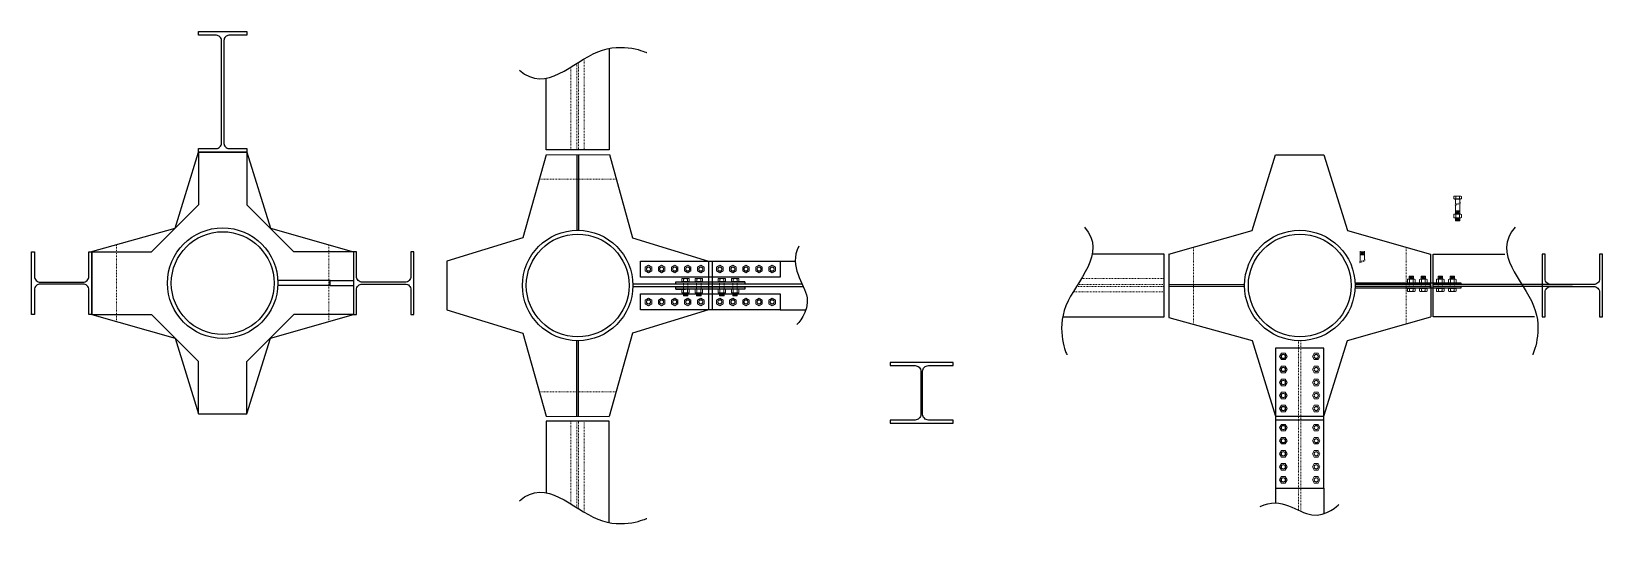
# Model space of a CAD drawing. Header units: millimetres. Extents: x -6949 to 549764, y -83146 to 127128.
# Drawn here: x 9755 to 16252, y -50931 to -48870 of the extents above; entities that cross this region are included whole.
import ezdxf

# ---------------------------------------------------------------- set-up
doc = ezdxf.new("R2010")
doc.units = ezdxf.units.MM
doc.linetypes.add('Tratto', pattern=[6.35, 3.175, -3.175])
doc.linetypes.add('TRATTO-PUNTO', pattern=[1, 0.5, -0.25, 0, -0.25])
for name, color, linetype, lineweight in [('bulloni', 5, 'Continuous', 9), ('SEZIONI acciaio - Steel sections', 7, 'Continuous', 25), ('tratteggio', 253, 'Tratto', 15)]:
    doc.layers.add(name, color=color, linetype=linetype, lineweight=lineweight)

# ---------------------------------------------------------------- blocks, each defined once
blk = doc.blocks.new('*U39')
at = {"layer": 'bulloni'}
blk.add_lwpolyline([(-15.6, 0), (-7.8, -13.5), (7.8, -13.5), (15.6, 0), (7.8, 13.5), (-7.8, 13.5)], close=True, dxfattribs=at)
for radius in [9, 7.88]:
    blk.add_circle((0, 0), radius, dxfattribs=at)
blk = doc.blocks.new('*U40')
at = {"color": 0, "linetype": 'ByBlock', "lineweight": -2, "transparency": 16777216}
for p in [(0, 0), (136, 0), (0, -54), (136, -54), (0, -108), (136, -108), (0, -162), (136, -162), (0, -216), (136, -216)]:
    blk.add_blockref('*U39', p, dxfattribs=at)
blk = doc.blocks.new('*U41')
at = {"layer": 'bulloni'}
blk.add_lwpolyline([(-15.6, 0), (-7.8, -13.5), (7.8, -13.5), (15.6, 0), (7.8, 13.5), (-7.8, 13.5)], close=True, dxfattribs=at)
for radius in [9, 7.88]:
    blk.add_circle((0, 0), radius, dxfattribs=at)
blk = doc.blocks.new('*U42')
at = {"color": 0, "linetype": 'ByBlock', "lineweight": -2, "transparency": 16777216}
for p in [(0, 0), (136, 0), (0, -54), (136, -54), (0, -108), (136, -108), (0, -162), (136, -162), (0, -216), (136, -216)]:
    blk.add_blockref('*U41', p, dxfattribs=at)
blk = doc.blocks.new('*U82')
at = {"layer": 'bulloni'}
blk.add_lwpolyline([(-15.6, 0), (-7.8, -13.5), (7.8, -13.5), (15.6, 0), (7.8, 13.5), (-7.8, 13.5)], close=True, dxfattribs=at)
for radius in [9, 7.88]:
    blk.add_circle((0, 0), radius, dxfattribs=at)
blk = doc.blocks.new('*U83')
at = {"color": 0, "linetype": 'ByBlock', "lineweight": -2, "transparency": 16777216}
for p in [(0, 0), (136, 0), (0, -54), (136, -54), (0, -108), (136, -108), (0, -162), (136, -162), (0, -216), (136, -216)]:
    blk.add_blockref('*U82', p, dxfattribs=at)
blk = doc.blocks.new('*U84')
at = {"layer": 'bulloni'}
blk.add_lwpolyline([(-15.6, 0), (-7.8, -13.5), (7.8, -13.5), (15.6, 0), (7.8, 13.5), (-7.8, 13.5)], close=True, dxfattribs=at)
for radius in [9, 7.88]:
    blk.add_circle((0, 0), radius, dxfattribs=at)
blk = doc.blocks.new('*U85')
at = {"color": 0, "linetype": 'ByBlock', "lineweight": -2, "transparency": 16777216}
for p in [(0, 0), (136, 0), (0, -54), (136, -54), (0, -108), (136, -108), (0, -162), (136, -162), (0, -216), (136, -216)]:
    blk.add_blockref('*U84', p, dxfattribs=at)
blk = doc.blocks.new('*U78')
at = {"layer": 'bulloni'}
for p, q in [((-35.6, 13.7), (-34.4, 15.6)), ((-35.6, 13.7), (-35.6, -13.7)), ((-34.4, 15.6), (-24.1, 15.6)), ((-34.4, 7.8), (-24.1, 7.8)), ((-24.1, 15.6), (-24.1, -15.6)), ((-24.1, 12.5), (-23.6, 12.5)), ((-23.6, 12.5), (-23.6, -12.5)), ((8, 13.7), (9.2, 15.6)), ((8, 13.7), (8, -13.7)), ((9.2, 15.6), (21.7, 15.6)), ((9.2, 7.8), (21.7, 7.8)), ((23, 13.7), (21.7, 15.6)), ((23, 13.7), (23, -13.7)), ((34.6, 9), (23, 9)), ((25.7, -6.5), (25, 6.5)), ((28.1, -5), (27.6, 5)), ((30.7, -6.5), (30, 6.5)), ((33.1, -5), (32.6, 5)), ((34.6, 9), (35.6, 8)), ((34.6, 9), (34.6, -9)), ((35.6, 8), (35.6, -8)), ((-35.6, -13.7), (-34.4, -15.6)), ((-24.1, -7.8), (-34.4, -7.8)), ((-34.4, -15.6), (-24.1, -15.6)), ((-24.1, -12.5), (-23.6, -12.5)), ((8, -13.7), (9.2, -15.6)), ((21.7, -7.8), (9.2, -7.8)), ((9.2, -15.6), (21.7, -15.6)), ((23, -13.7), (21.7, -15.6)), ((34.6, -9), (23, -9)), ((35.6, -8), (34.6, -9))]:
    blk.add_line(p, q, dxfattribs=at)
for centre, radius, start, end in [((-28.9, 11.7), 6.67, 144.26215, 215.73785), ((-10.8, 0), 24.8, 161.68582, 198.31418), ((-22.6, 10), 1, 180, 270), ((14.7, 11.7), 6.67, 144.26215, 215.73785), ((32.8, 0), 24.8, 161.68582, 198.31418), ((16.3, 11.7), 6.67, 324.26215, 35.73785), ((-1.8, 0), 24.8, 341.68582, 18.31418), ((-28.9, -11.7), 6.67, 144.26215, 215.73785), ((-22.6, -10), 1, 90, 180), ((14.7, -11.7), 6.67, 144.26215, 215.73785), ((16.3, -11.7), 6.67, 324.26215, 35.73785)]:
    blk.add_arc(centre, radius, start, end, dxfattribs=at)
at = {"layer": 'tratteggio'}
for points in [[(-22.6, 9), (8, 9)], [(-22.6, -9), (8, -9)]]:
    blk.add_lwpolyline(points, dxfattribs=at)
blk = doc.blocks.new('*U79')
at = {"color": 0, "linetype": 'ByBlock', "lineweight": -2, "transparency": 16777216}
for p in [(0, 0), (0, -55)]:
    blk.add_blockref('*U78', p, dxfattribs=at)
blk = doc.blocks.new('*U80')
at = {"layer": 'bulloni'}
for p, q in [((-35.6, 13.7), (-34.4, 15.6)), ((-35.6, 13.7), (-35.6, -13.7)), ((-34.4, 15.6), (-24.1, 15.6)), ((-34.4, 7.8), (-24.1, 7.8)), ((-24.1, 15.6), (-24.1, -15.6)), ((-24.1, 12.5), (-23.6, 12.5)), ((-23.6, 12.5), (-23.6, -12.5)), ((8, 13.7), (9.2, 15.6)), ((8, 13.7), (8, -13.7)), ((9.2, 15.6), (21.7, 15.6)), ((9.2, 7.8), (21.7, 7.8)), ((23, 13.7), (21.7, 15.6)), ((23, 13.7), (23, -13.7)), ((34.6, 9), (23, 9)), ((25.7, -6.5), (25, 6.5)), ((28.1, -5), (27.6, 5)), ((30.7, -6.5), (30, 6.5)), ((33.1, -5), (32.6, 5)), ((34.6, 9), (35.6, 8)), ((34.6, 9), (34.6, -9)), ((35.6, 8), (35.6, -8)), ((-35.6, -13.7), (-34.4, -15.6)), ((-24.1, -7.8), (-34.4, -7.8)), ((-34.4, -15.6), (-24.1, -15.6)), ((-24.1, -12.5), (-23.6, -12.5)), ((8, -13.7), (9.2, -15.6)), ((21.7, -7.8), (9.2, -7.8)), ((9.2, -15.6), (21.7, -15.6)), ((23, -13.7), (21.7, -15.6)), ((34.6, -9), (23, -9)), ((35.6, -8), (34.6, -9))]:
    blk.add_line(p, q, dxfattribs=at)
for centre, radius, start, end in [((-28.9, 11.7), 6.67, 144.26215, 215.73785), ((-10.8, 0), 24.8, 161.68582, 198.31418), ((-22.6, 10), 1, 180, 270), ((14.7, 11.7), 6.67, 144.26215, 215.73785), ((32.8, 0), 24.8, 161.68582, 198.31418), ((16.3, 11.7), 6.67, 324.26215, 35.73785), ((-1.8, 0), 24.8, 341.68582, 18.31418), ((-28.9, -11.7), 6.67, 144.26215, 215.73785), ((-22.6, -10), 1, 90, 180), ((14.7, -11.7), 6.67, 144.26215, 215.73785), ((16.3, -11.7), 6.67, 324.26215, 35.73785)]:
    blk.add_arc(centre, radius, start, end, dxfattribs=at)
at = {"layer": 'tratteggio'}
for points in [[(-22.6, 9), (8, 9)], [(-22.6, -9), (8, -9)]]:
    blk.add_lwpolyline(points, dxfattribs=at)
blk = doc.blocks.new('*U81')
at = {"color": 0, "linetype": 'ByBlock', "lineweight": -2, "transparency": 16777216}
for p in [(0, 0), (0, -55)]:
    blk.add_blockref('*U80', p, dxfattribs=at)
blk = doc.blocks.new('*U86')
at = {"layer": 'bulloni'}
for p, q in [((-13.7, 18.9), (-15.6, 17.7)), ((-15.6, 5.2), (-15.6, 17.7)), ((-13.7, 3.9), (-15.6, 5.2)), ((-13.7, 18.9), (13.7, 18.9)), ((-13.7, 3.9), (13.7, 3.9)), ((-9, 30.6), (-8, 31.6)), ((-9, 30.6), (-9, 18.9)), ((-9, 30.6), (9, 30.6)), ((-8, 31.6), (8, 31.6)), ((-7.8, 5.2), (-7.8, 17.7)), ((6.5, 26.7), (-6.5, 25.9)), ((6.5, 21.7), (-6.5, 20.9)), ((5, 29.1), (-5, 28.5)), ((5, 24.1), (-5, 23.5)), ((7.8, 17.7), (7.8, 5.2)), ((8, 31.6), (9, 30.6)), ((9, 30.6), (9, 18.9)), ((13.7, 18.9), (15.6, 17.7)), ((13.7, 3.9), (15.6, 5.2)), ((15.6, 5.2), (15.6, 17.7)), ((-15.6, -20.1), (15.6, -20.1)), ((-15.6, -30.3), (-15.6, -20.1)), ((-13.7, -31.6), (-15.6, -30.3)), ((-13.7, -31.6), (13.7, -31.6)), ((-12.5, -19.6), (12.5, -19.6)), ((-12.5, -20.1), (-12.5, -19.6)), ((-7.8, -30.3), (-7.8, -20.1)), ((7.8, -20.1), (7.8, -30.3)), ((12.5, -20.1), (12.5, -19.6)), ((13.7, -31.6), (15.6, -30.3)), ((15.6, -30.3), (15.6, -20.1))]:
    blk.add_line(p, q, dxfattribs=at)
at = {"layer": 'bulloni', "linetype": 'Tratto'}
for p, q in [((-9, 3.9), (-9, -18.6)), ((9, 3.9), (9, -18.6))]:
    blk.add_line(p, q, dxfattribs=at)
at = {"layer": 'bulloni'}
for centre, radius, start, end in [((-11.7, 12.3), 6.67, 54.26215, 125.73785), ((-11.7, 10.6), 6.67, 234.26215, 305.73785), ((0, -5.9), 24.8, 71.68582, 108.31418), ((0, 28.7), 24.8, 251.68582, 288.31418), ((11.7, 12.3), 6.67, 54.26215, 125.73785), ((11.7, 10.6), 6.67, 234.26215, 305.73785), ((-11.7, -24.9), 6.67, 234.26215, 305.73785), ((-10, -18.6), 1, 270, 0), ((0, -6.8), 24.8, 251.68582, 288.31418), ((11.7, -24.9), 6.67, 234.26215, 305.73785), ((10, -18.6), 1, 180, 270)]:
    blk.add_arc(centre, radius, start, end, dxfattribs=at)
blk = doc.blocks.new('*U87')
at = {"color": 0, "linetype": 'ByBlock', "lineweight": -2, "transparency": 16777216}
for p in [(0, 0), (50, 0)]:
    blk.add_blockref('*U86', p, dxfattribs=at)
blk = doc.blocks.new('*U88')
at = {"layer": 'bulloni'}
for p, q in [((-13.7, 18.9), (-15.6, 17.7)), ((-15.6, 5.2), (-15.6, 17.7)), ((-13.7, 3.9), (-15.6, 5.2)), ((-13.7, 18.9), (13.7, 18.9)), ((-13.7, 3.9), (13.7, 3.9)), ((-9, 30.6), (-8, 31.6)), ((-9, 30.6), (-9, 18.9)), ((-9, 30.6), (9, 30.6)), ((-8, 31.6), (8, 31.6)), ((-7.8, 5.2), (-7.8, 17.7)), ((6.5, 26.7), (-6.5, 25.9)), ((6.5, 21.7), (-6.5, 20.9)), ((5, 29.1), (-5, 28.5)), ((5, 24.1), (-5, 23.5)), ((7.8, 17.7), (7.8, 5.2)), ((8, 31.6), (9, 30.6)), ((9, 30.6), (9, 18.9)), ((13.7, 18.9), (15.6, 17.7)), ((13.7, 3.9), (15.6, 5.2)), ((15.6, 5.2), (15.6, 17.7)), ((-15.6, -20.1), (15.6, -20.1)), ((-15.6, -30.3), (-15.6, -20.1)), ((-13.7, -31.6), (-15.6, -30.3)), ((-13.7, -31.6), (13.7, -31.6)), ((-12.5, -19.6), (12.5, -19.6)), ((-12.5, -20.1), (-12.5, -19.6)), ((-7.8, -30.3), (-7.8, -20.1)), ((7.8, -20.1), (7.8, -30.3)), ((12.5, -20.1), (12.5, -19.6)), ((13.7, -31.6), (15.6, -30.3)), ((15.6, -30.3), (15.6, -20.1))]:
    blk.add_line(p, q, dxfattribs=at)
at = {"layer": 'bulloni', "linetype": 'Tratto'}
for p, q in [((-9, 3.9), (-9, -18.6)), ((9, 3.9), (9, -18.6))]:
    blk.add_line(p, q, dxfattribs=at)
at = {"layer": 'bulloni'}
for centre, radius, start, end in [((-11.7, 12.3), 6.67, 54.26215, 125.73785), ((-11.7, 10.6), 6.67, 234.26215, 305.73785), ((0, -5.9), 24.8, 71.68582, 108.31418), ((0, 28.7), 24.8, 251.68582, 288.31418), ((11.7, 12.3), 6.67, 54.26215, 125.73785), ((11.7, 10.6), 6.67, 234.26215, 305.73785), ((-11.7, -24.9), 6.67, 234.26215, 305.73785), ((-10, -18.6), 1, 270, 0), ((0, -6.8), 24.8, 251.68582, 288.31418), ((11.7, -24.9), 6.67, 234.26215, 305.73785), ((10, -18.6), 1, 180, 270)]:
    blk.add_arc(centre, radius, start, end, dxfattribs=at)
blk = doc.blocks.new('*U89')
at = {"color": 0, "linetype": 'ByBlock', "lineweight": -2, "transparency": 16777216}
for p in [(0, 0), (50, 0)]:
    blk.add_blockref('*U88', p, dxfattribs=at)

msp = doc.modelspace()

# ---------------------------------------------------------------- linework, layer by layer
for p, q in [((15426, -49910.1), (15666, -49910.1)), ((15426, -49911.5), (15426, -49910.1)), ((15426, -49932.6), (15426, -49931.2)), ((15666, -49932.6), (15426, -49932.6)), ((15666, -49910.1), (15666, -49917.6)), ((15666, -49925.1), (15666, -49932.6))]:
    msp.add_line(p, q)
for points in [[(12143.7, -48940.7), (12143.7, -49360.3), (11883.7, -49360.3), (11883.7, -49063.5)], [(9998.3, -49781.4), (10348.4, -49684.3), (10445.5, -49370.4)], [(10445.5, -49370.4), (10545.5, -49370.4), (10645.5, -49370.4)], [(10445.5, -49370.4), (10445.5, -49587.1)], [(10445.5, -49370.4), (10645.5, -49370.4)], [(10645.5, -49370.4), (10645.5, -49587.1)], [(10645.5, -49370.4), (10742.7, -49684.3), (11086.5, -49781.4)], [(11883.7, -49380.3), (11786.6, -49724.2), (11472.7, -49821.3)], [(11883.7, -49380.3), (12145.4, -49379.9)], [(12010.1, -49380.1), (12010, -49692.8)], [(12017, -49380.1), (12017.5, -49692.8)], [(12145.4, -49379.9), (12240.9, -49724.2), (12554.8, -49821.3)], [(14459, -49791.3), (14802.9, -49694.2), (14900, -49380.3)], [(14900, -49380.3), (15100, -49380.3)], [(15100, -49380.3), (15197.1, -49694.2), (15541, -49791.3)], [(10445.5, -49587.1), (10251.3, -49781.4)], [(10839.8, -49781.4), (10645.5, -49587.1)], [(12013.7, -49692.8), (12013.7, -49692.8)], [(10004.5, -49781.4), (10251.3, -49781.4)], [(10004.5, -50041.4), (10004.5, -49781.4)], [(11086.5, -49781.4), (10839.8, -49781.4)], [(11472.7, -49821.3), (11472.7, -50021.3)], [(12554.8, -49821.3), (12554.8, -49921.3), (12554.8, -50021.3)], [(12554.8, -49821.3), (12554.8, -50021.3)], [(12569.8, -49821.3), (12569.8, -50021.3)], [(12851.7, -49821.3), (12913.4, -49821.3)], [(14019.3, -50051.3), (14439, -50051.3), (14439, -49791.3), (14142.1, -49791.3)], [(14459, -49791.3), (14458.5, -50053)], [(15541, -49791.3), (15541.5, -50051.2)], [(15970.7, -50051.3), (15551, -50051.3), (15551, -49791.3), (15847.9, -49791.3)], [(10990.1, -49901), (10774, -49901)], [(10990.1, -49921), (10990.1, -49901)], [(10990.1, -49901), (11086.5, -49901)], [(10317, -49911.4), (10317, -49911.4)], [(10990.1, -49921), (10774, -49921)], [(10990.1, -49921), (11086.5, -49921)], [(12942.6, -49916), (12242.2, -49916)], [(12947.2, -49926.2), (12242.2, -49926.2)], [(12419.7, -49936.4), (12459.7, -49936.4)], [(12704.8, -49936.4), (12664.8, -49936.4)], [(12704.8, -49905.8), (12672.8, -49905.8)], [(14458.8, -49917.7), (14771.5, -49917.6)], [(14458.8, -49924.6), (14771.5, -49925.1)], [(14771.5, -49921.3), (14771.5, -49921.3)], [(15541.2, -49917.6), (15228.5, -49917.6)], [(15541.2, -49925.1), (15228.5, -49925.1)], [(16127.3, -49917.6), (15551, -49917.6)], [(16127.3, -49925.1), (15551, -49925.1)], [(11472.7, -50021.3), (11786.6, -50118.5), (11883.7, -50462.4)], [(12554.8, -50021.3), (12240.9, -50118.5), (12143.6, -50462.8)], [(12851.7, -50021.3), (12957.3, -50021.3)], [(10004.5, -50041.4), (10251.3, -50041.4)], [(10004.5, -50041.4), (10348.4, -50138.5), (10445.5, -50452.4)], [(10251.3, -50041.4), (10445.5, -50235.7)], [(10645.5, -50235.7), (10839.8, -50041.4)], [(10645.5, -50452.4), (10742.7, -50138.5), (11086.5, -50041.4)], [(11086.5, -50041.4), (10839.8, -50041.4)], [(14458.5, -50053), (14802.9, -50148.5), (14900, -50462.4)], [(15100, -50462.4), (15197.1, -50148.5), (15541.5, -50051.2)], [(12010.1, -50462.6), (12010, -50149.8)], [(12017, -50462.6), (12017.5, -50149.8)], [(10445.5, -50452.4), (10445.5, -50235.7)], [(10645.5, -50452.4), (10645.5, -50235.7)], [(10445.5, -50452.4), (10645.5, -50452.4)], [(11883.7, -50462.4), (12143.6, -50462.8)], [(12143.7, -50902), (12143.7, -50482.4), (11883.7, -50482.4), (11883.7, -50779.2)], [(14900, -50462.4), (15000, -50462.4), (15100, -50462.4)], [(14900, -50462.4), (15100, -50462.4)], [(14900, -50477.4), (15100, -50477.4)], [(14900, -50477.4), (14900, -50821)], [(15100, -50759.3), (15100, -50864.9)]]:
    msp.add_lwpolyline(points)
for points in [[(12851.7, -49821.3), (12851.7, -49886.3), (12272.8, -49886.3), (12272.8, -49821.3)], [(12851.7, -49956.3), (12851.7, -50021.3), (12272.8, -50021.3), (12272.8, -49956.3)], [(12419.7, -49916), (12419.7, -49905.8), (12704.8, -49905.8), (12704.8, -49916)], [(12419.7, -49936.4), (12419.7, -49926.2), (12704.8, -49926.2), (12704.8, -49936.4)], [(15228.5, -49931.3), (15541.2, -49931.2), (15541.2, -49911.4), (15228.5, -49911.6)], [(14900, -50759.3), (15100, -50759.3), (15100, -50180.4), (14900, -50180.4)]]:
    msp.add_lwpolyline(points, close=True)
for centre, radius in [((10545.5, -49911.4), 228.5), ((10545.5, -49911.4), 212.5), ((12013.7, -49921.3), 228.5), ((15000, -49921.3), 228.5), ((12013.7, -49921.3), 212.5), ((15000, -49921.3), 212.5)]:
    msp.add_circle(centre, radius)
for points in [[(11772.7, -49031.1), (11883.2, -49128), (12102.9, -48865.5), (12299.9, -48958.2), (12299.9, -48958.2)], [(14109.7, -49680.3), (14206.6, -49790.8), (13944.1, -50010.5), (14036.9, -50207.6), (14036.9, -50207.6)], [(15890.3, -49680.3), (15793.4, -49790.8), (16055.9, -50010.5), (15963.2, -50207.6), (15963.2, -50207.6)], [(12927.8, -49758), (12883.7, -49845.3), (13022.6, -49979.3), (12920.2, -50082.7), (12920.2, -50082.7)], [(11772.7, -50811.6), (11883.2, -50714.7), (12102.9, -50977.2), (12299.9, -50884.5), (12299.9, -50884.5)], [(14836.6, -50835.4), (14924, -50791.3), (15057.9, -50930.2), (15161.3, -50827.8), (15161.3, -50827.8)]]:
    msp.add_open_spline(points, degree=3)
at = {"layer": 'bulloni'}
for p, q in [((15638.9, -49551.9), (15637, -49553.2)), ((15637, -49553.2), (15637, -49563.4)), ((15668.2, -49563.4), (15637, -49563.4)), ((15666.3, -49551.9), (15638.9, -49551.9)), ((15640.1, -49563.4), (15640.1, -49563.9)), ((15665.1, -49563.9), (15640.1, -49563.9)), ((15643.6, -49585.6), (15643.6, -49564.9)), ((15644.8, -49563.4), (15644.8, -49553.2)), ((15660.4, -49553.2), (15660.4, -49563.4)), ((15661.6, -49579.3), (15661.6, -49564.9)), ((15665.1, -49563.4), (15665.1, -49563.9)), ((15666.3, -49551.9), (15668.2, -49553.2)), ((15668.2, -49553.2), (15668.2, -49563.4)), ((15638.9, -49626.3), (15637, -49627.5)), ((15637, -49627.5), (15637, -49640)), ((15638.9, -49641.3), (15637, -49640)), ((15666.3, -49626.3), (15638.9, -49626.3)), ((15666.3, -49641.3), (15638.9, -49641.3)), ((15643.6, -49626.3), (15643.6, -49589.4)), ((15661.6, -49611.9), (15643.6, -49611.9)), ((15643.6, -49652.9), (15643.6, -49641.3)), ((15644.8, -49640), (15644.8, -49627.5)), ((15646.1, -49614.1), (15659.1, -49613.4)), ((15646.1, -49619.1), (15659.1, -49618.4)), ((15646.1, -49624.1), (15659.1, -49623.4)), ((15647.6, -49616.5), (15657.6, -49616)), ((15647.6, -49621.5), (15657.6, -49621)), ((15660.4, -49627.5), (15660.4, -49640)), ((15661.6, -49626.3), (15661.6, -49583.2)), ((15661.6, -49652.9), (15661.6, -49641.3)), ((15666.3, -49626.3), (15668.2, -49627.5)), ((15666.3, -49641.3), (15668.2, -49640)), ((15668.2, -49627.5), (15668.2, -49640)), ((15644.6, -49653.9), (15643.6, -49652.9)), ((15661.6, -49652.9), (15643.6, -49652.9)), ((15660.6, -49653.9), (15644.6, -49653.9)), ((15646.1, -49644), (15659.1, -49643.3)), ((15646.1, -49649), (15659.1, -49648.3)), ((15647.6, -49646.4), (15657.6, -49645.9)), ((15647.6, -49651.4), (15657.6, -49650.9)), ((15661.6, -49652.9), (15660.6, -49653.9)), ((15249.8, -49779.5), (15249.8, -49822.6)), ((15249.8, -49793.9), (15267.8, -49793.9)), ((15265.3, -49781.7), (15252.3, -49782.4)), ((15265.3, -49786.7), (15252.3, -49787.4)), ((15265.3, -49791.7), (15252.3, -49792.4)), ((15263.8, -49784.3), (15253.8, -49784.8)), ((15263.8, -49789.3), (15253.8, -49789.8)), ((15267.8, -49779.5), (15267.8, -49816.4))]:
    msp.add_line(p, q, dxfattribs=at)
at = {"layer": 'bulloni', "linetype": 'TRATTO-PUNTO', "ltscale": 8}
for p, q in [((15664.6, -49578.3), (15640.6, -49586.6)), ((15664.6, -49582.2), (15640.6, -49590.5)), ((15246.8, -49823.7), (15270.8, -49815.3)), ((15246.8, -49827.5), (15270.8, -49819.2))]:
    msp.add_line(p, q, dxfattribs=at)
at = {"layer": 'bulloni'}
for centre, radius, start, end in [((15640.9, -49558.6), 6.67, 54.26215, 125.73785), ((15642.6, -49564.9), 1, 0, 90), ((15652.6, -49576.7), 24.8, 71.68582, 108.31418), ((15664.3, -49558.6), 6.67, 54.26215, 125.73785), ((15662.6, -49564.9), 1, 90, 180), ((15640.9, -49633), 6.67, 54.26215, 125.73785), ((15640.9, -49634.6), 6.67, 234.26215, 305.73785), ((15652.6, -49651.1), 24.8, 71.68582, 108.31418), ((15652.6, -49616.5), 24.8, 251.68582, 288.31418), ((15664.3, -49633), 6.67, 54.26215, 125.73785), ((15664.3, -49634.6), 6.67, 234.26215, 305.73785)]:
    msp.add_arc(centre, radius, start, end, dxfattribs=at)
at = {"layer": 'SEZIONI acciaio - Steel sections'}
for points in [[(10445.5, -48870.4), (10645.5, -48870.4), (10645.5, -48886.4), (10571.6, -48886.4, 0.414214), (10550.6, -48907.4), (10550.6, -49333.4, 0.414214), (10571.6, -49354.4), (10645.5, -49354.4), (10645.5, -49370.4), (10445.5, -49370.4), (10445.5, -49354.4), (10519.4, -49354.4, 0.414214), (10540.4, -49333.4), (10540.4, -48907.4, 0.414214), (10519.4, -48886.4), (10445.5, -48886.4)], [(10004.5, -49781.4), (10004.5, -50041.4), (9992, -50041.4), (9992, -49939.2, 0.414214), (9968, -49915.2), (9791, -49915.2, 0.414214), (9767, -49939.2), (9767, -50041.4), (9754.5, -50041.4), (9754.5, -49781.4), (9767, -49781.4), (9767, -49883.7, 0.414214), (9791, -49907.7), (9968, -49907.7, 0.414214), (9992, -49883.7), (9992, -49781.4)], [(11086.5, -49781.4), (11086.5, -50041.4), (11099, -50041.4), (11099, -49939.2, -0.414214), (11123, -49915.2), (11300, -49915.2, -0.414214), (11324, -49939.2), (11324, -50041.4), (11336.5, -50041.4), (11336.5, -49781.4), (11324, -49781.4), (11324, -49883.7, -0.414214), (11300, -49907.7), (11123, -49907.7, -0.414214), (11099, -49883.7), (11099, -49781.4)], [(16002.3, -49791.3), (16002.3, -50051.3), (16014.8, -50051.3), (16014.8, -49949.1, -0.414214), (16038.8, -49925.1), (16215.8, -49925.1, -0.414214), (16239.8, -49949.1), (16239.8, -50051.3), (16252.3, -50051.3), (16252.3, -49791.3), (16239.8, -49791.3), (16239.8, -49893.6, -0.414214), (16215.8, -49917.6), (16038.8, -49917.6, -0.414214), (16014.8, -49893.6), (16014.8, -49791.3)], [(13566.6, -50240.2), (13306.6, -50240.2), (13306.6, -50252.7), (13408.9, -50252.7, -0.414214), (13432.9, -50276.7), (13432.9, -50453.7, -0.414214), (13408.9, -50477.7), (13306.6, -50477.7), (13306.6, -50490.2), (13566.6, -50490.2), (13566.6, -50477.7), (13464.4, -50477.7, -0.414214), (13440.4, -50453.7), (13440.4, -50276.7, -0.414214), (13464.4, -50252.7), (13566.6, -50252.7)]]:
    msp.add_lwpolyline(points, format="xyb", close=True, dxfattribs=at)
at = {"layer": 'tratteggio'}
for points in [[(12040.5, -48983.9), (12040.5, -49360.3)], [(11985, -49018.5), (11985, -49360.3)], [(12010, -49002.9), (12010, -49360.3)], [(12017.5, -48998.2), (12017.5, -49360.3)], [(11855, -49482), (12172.4, -49482)], [(10106.1, -50070.1), (10106.1, -49752.7)], [(10984.9, -50070.1), (10984.9, -49752.7)], [(14560.6, -49762.6), (14560.6, -50080.1)], [(15439.4, -49762.6), (15439.4, -50080.1)], [(14097.1, -49892.6), (14439, -49892.6)], [(14062.6, -49948.1), (14439, -49948.1)], [(14076.8, -49925.1), (14439, -49925.1)], [(14081.6, -49917.6), (14439, -49917.6)], [(14994.6, -50850.2), (14994.6, -50149.8)], [(15004.8, -50854.8), (15004.8, -50149.8)], [(11855, -50360.7), (12172.4, -50360.7)], [(11985, -50824.2), (11985, -50482.4)], [(12010, -50839.8), (12010, -50482.4)], [(12017.5, -50844.5), (12017.5, -50482.4)], [(12040.5, -50858.8), (12040.5, -50482.4)]]:
    msp.add_lwpolyline(points, dxfattribs=at)

# ---------------------------------------------------------------- block references
at = {"rotation": 270}
for name, p in [('*U83', (12522.8, -49853.3)), ('*U79', (12664.8, -49928.4))]:
    msp.add_blockref(name, p, dxfattribs=at)
at = {"xscale": -1}
for name, p, rotation in [('*U85', (12601.7, -49853.3), 90), ('*U81', (12459.7, -49928.4), 90), ('*U40', (14932, -50430.4), 180)]:
    msp.add_blockref(name, p, dxfattribs=dict(at, rotation=rotation))
for name, p in [('*U87', (15461, -49914)), ('*U42', (14932, -50509.3))]:
    msp.add_blockref(name, p)
msp.add_blockref('*U89', (15631, -49914), dxfattribs=at)

doc.saveas('drawing.dxf')
